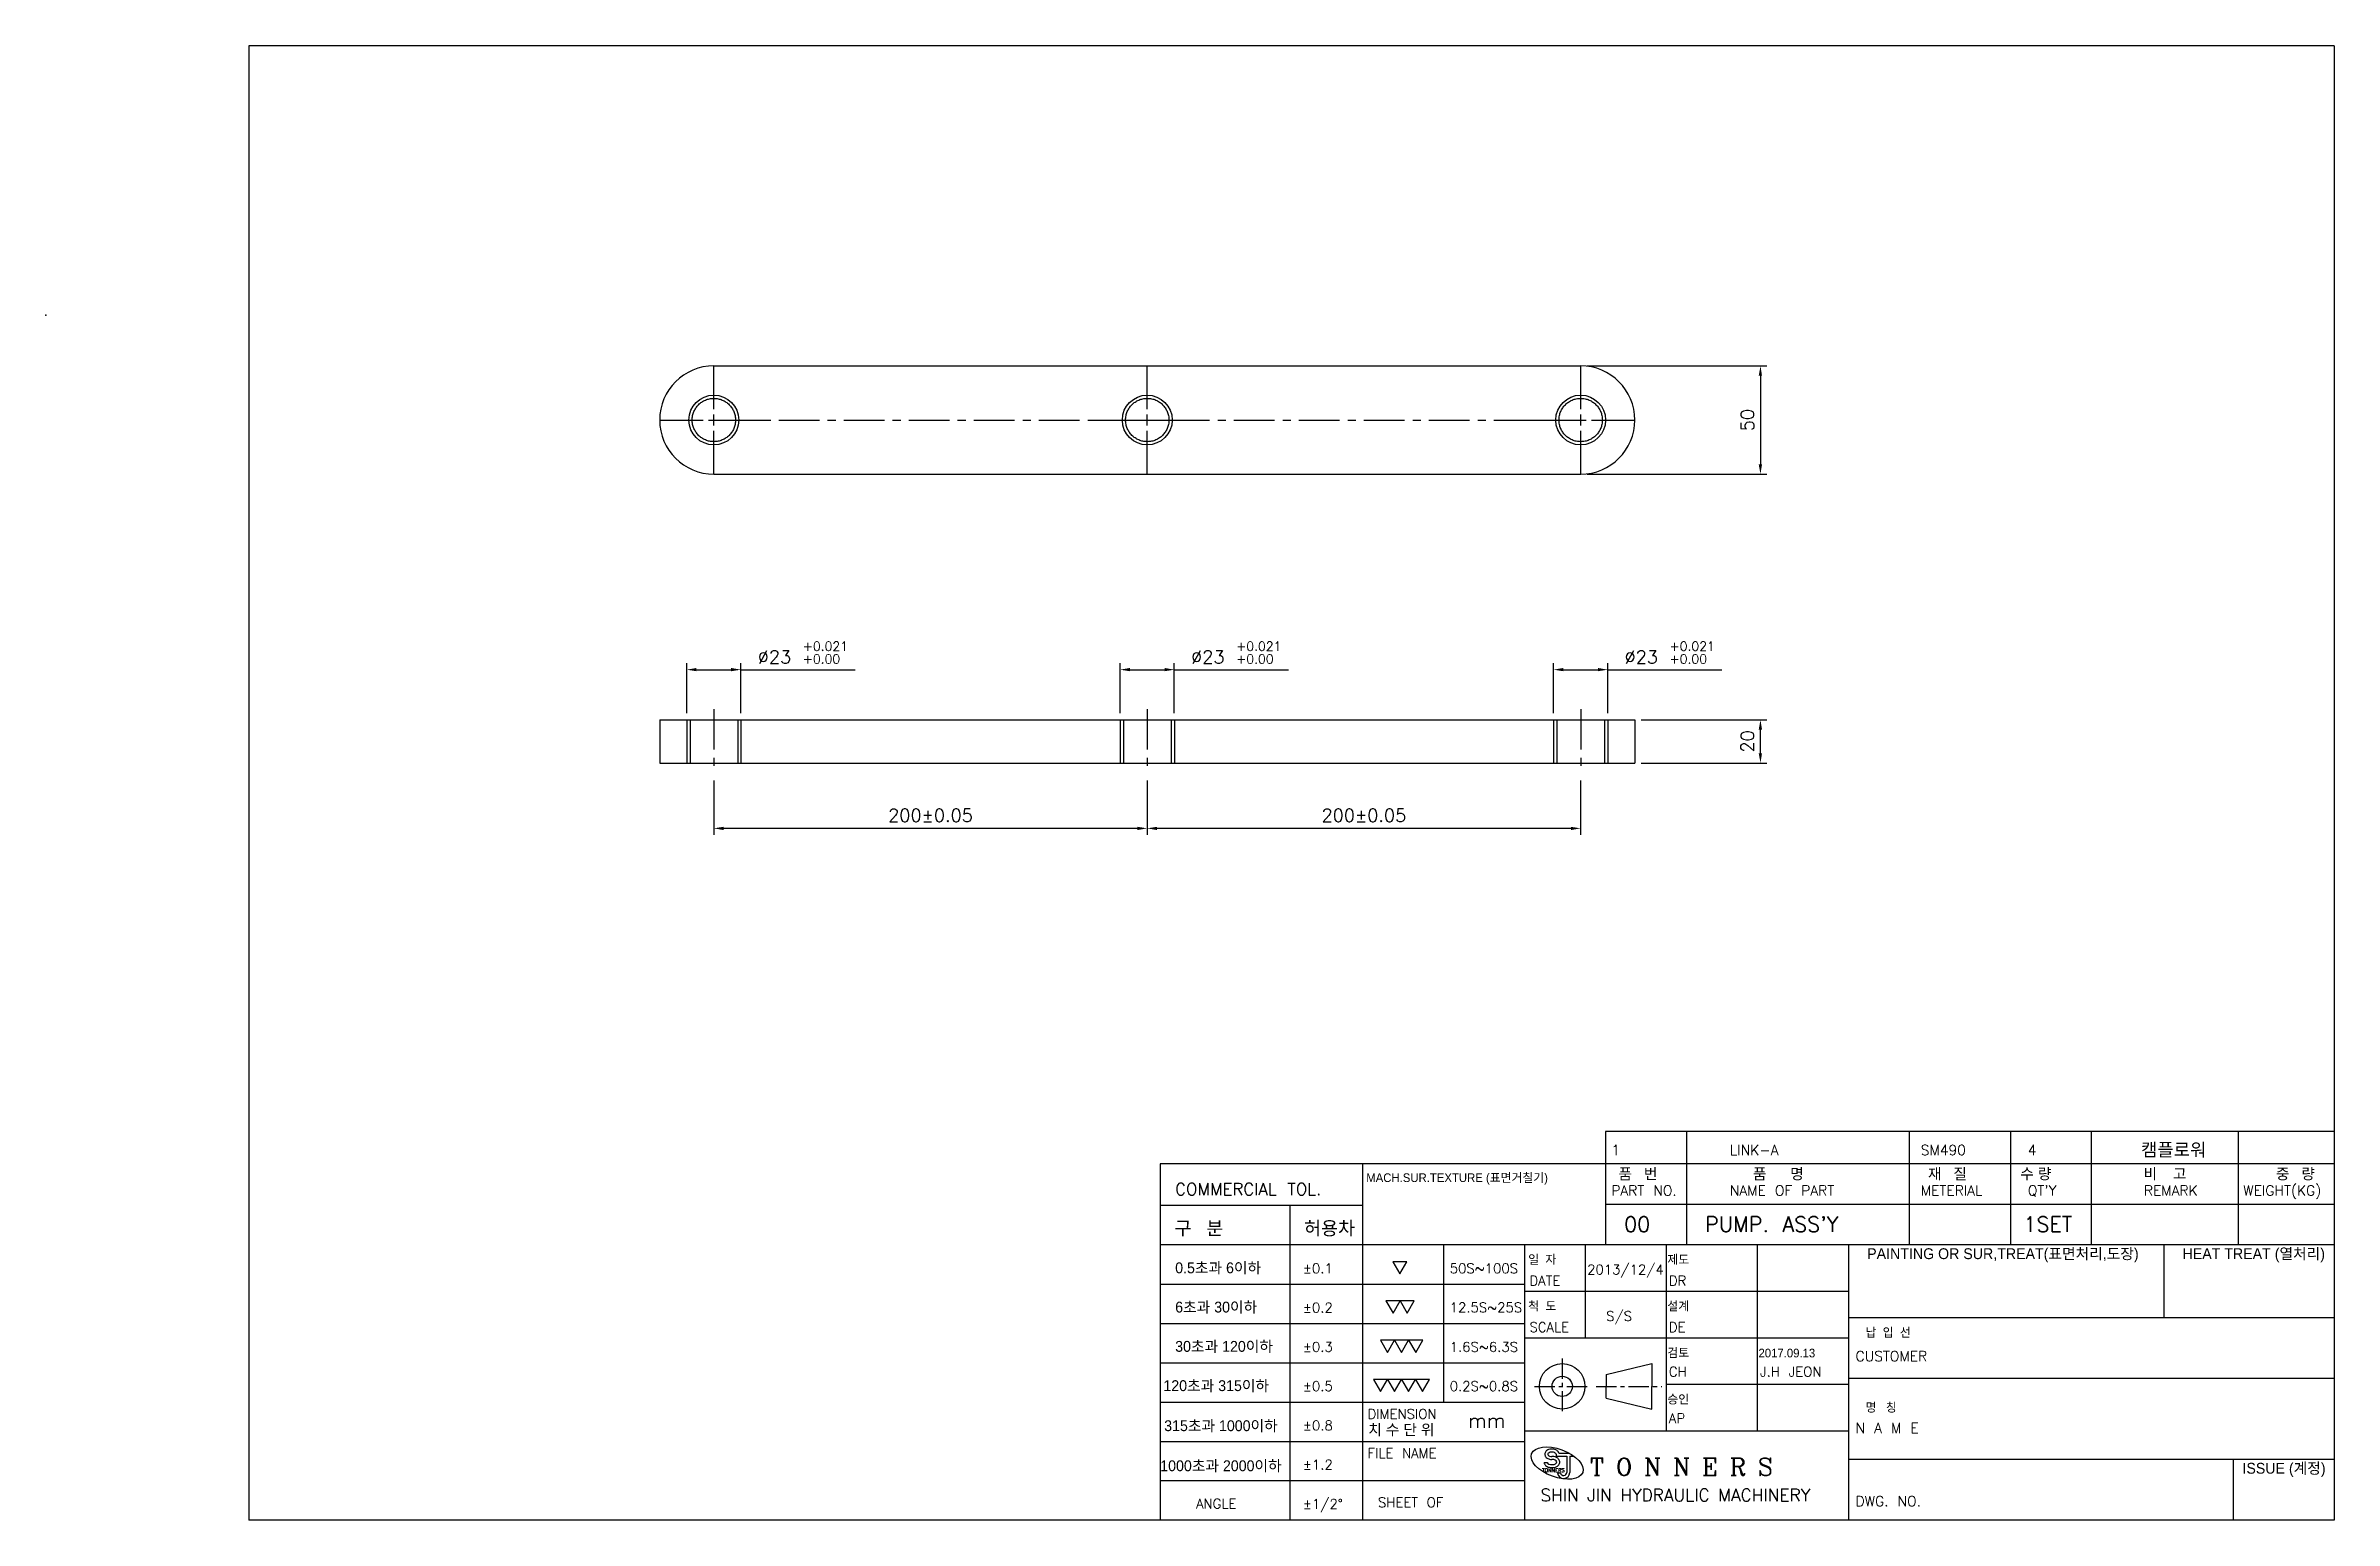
# Model space of a CAD drawing. Extents: x 2001 to 8872, y 8514 to 11880.
# Drawn here: x 3099 to 4155, y 8528 to 9208 of the extents above; entities that cross this region are included whole.
import ezdxf

# ---------------------------------------------------------------- set-up
doc = ezdxf.new("R2010")
doc.units = 0
doc.header["$LTSCALE"] = 15
doc.header["$MEASUREMENT"] = 0
for name, pattern in [('CENTER', [2, 1.25, -0.25, 0.25, -0.25]), ('CENTER2', [28.575, 19.05, -3.175, 3.175, -3.175]), ('PHANTOM2', [31.75, 15.875, -3.175, 3.175, -3.175, 3.175, -3.175])]:
    doc.linetypes.add(name, pattern=pattern)
for name, color, linetype in [('1', 1, 'CENTER'), ('3', 3, 'Continuous'), ('4', 4, 'Continuous'), ('DG', 4, 'Continuous')]:
    doc.layers.add(name, color=color, linetype=linetype)
doc.styles.add('HSG', font='romans.shx', dxfattribs={"bigfont": 'whgtxt.shx'})
doc.styles.add('ROMANC', font='romanc', dxfattribs={"height": 2})
doc.styles.add('ROMANS', font='txt.shx', dxfattribs={"bigfont": 'whgtxt.shx'})
doc.styles.get("Standard").update_dxf_attribs({"font": 'txt.shx'})
doc.dimstyles.new('ISO-25', dxfattribs={"dimtxt": 2.5, "dimasz": 2.5, "dimexe": 1.25, "dimexo": 0.625, "dimtad": 1, "dimtoh": 1, "dimdsep": 46, "dimtxsty": 'Standard', "dimcen": 2.5, "dimclrt": 6, "dimadec": 0, "dimazin": 0, "dimtfac": 1, "dimtmove": 0, "dimatfit": 3, "dimfxl": 1, "dimarcsym": 0})

msp = doc.modelspace()

# ---------------------------------------------------------------- texts
for s, height, p in [('1', 4.6708, (3821.05988, 8696.50232)), ('LINK-A', 4.670801, (3875.77012, 8696.50232)), ('SM490', 4.670801, (3963.88089, 8696.50232)), ('4', 4.6708, (4013.28589, 8696.50232)), ('COMMERCIAL TOL.', 5.6049611, (3619.77438, 8678.02521)), ('PART NO.', 4.670801, (3821.05988, 8677.81912)), ('NAME OF PART', 4.6708009, (3875.77012, 8677.81912)), ('METERIAL', 4.670801, (3963.88089, 8677.81912)), ("QT'Y", 4.670801, (4013.28589, 8677.81912)), ('REMARK', 4.670801, (4066.84028, 8677.81912)), ('WEIGHT(KG)', 4.670801, (4112.67076, 8677.81912)), ('00', 7.006201, (3827.01927, 8661.11204)), ("PUMP. ASS'Y", 7.0062013, (3864.38568, 8661.11204)), ('1SET', 7.006201, (4011.27203, 8661.11204)), ('%%P0.1', 4.483969, (3678.7041, 8642.00501)), ('50S~100S', 4.483969, (3746.50105, 8642.00501)), ('DATE', 4.483969, (3783.29638, 8636.34271)), ('2013/12/4', 4.483969, (3809.9211, 8641.46568)), ('DR', 4.483969, (3847.62151, 8636.34271)), ('%%P0.2', 4.483969, (3678.7041, 8623.8823)), ('12.5S~25S', 4.483969, (3746.50105, 8623.97572)), ('SCALE', 4.483969, (3783.29638, 8614.85703)), ('S/S', 4.483969, (3818.72181, 8619.98)), ('DE', 4.483969, (3847.62151, 8614.85703)), ('%%P0.3', 4.483969, (3678.7041, 8605.75959)), ('1.6S~6.3S', 4.483969, (3746.50105, 8605.75959)), ('CH', 4.483969, (3847.62151, 8594.3055)), ('J.H JEON', 4.483969, (3889.65871, 8594.3055)), ('CUSTOMER', 4.670801, (3933.77353, 8601.41665)), ('%%P0.5', 4.483969, (3678.7041, 8587.63689)), ('0.2S~0.8S', 4.483969, (3746.50105, 8587.63689)), ('DIMENSION', 4.483969, (3708.56356, 8574.84166)), ('mm', 6.725953, (3754.93691, 8570.70448)), ('AP', 4.483969, (3847.62151, 8572.81982)), ('%%P0.8', 4.483969, (3678.7041, 8569.51418)), ('N A M E', 4.670801, (3933.77353, 8568.26623)), ('%%P1.2', 4.483969, (3678.7041, 8551.39147)), ('FILE NAME', 4.483969, (3708.56356, 8556.71895)), ('ANGLE', 4.483969, (3629.397, 8533.45005)), ('%%P1/2%%D', 4.483969, (3678.7041, 8533.26877)), ('SHEET OF', 4.483969, (3713.37455, 8534.01661)), ('DWG. NO.', 4.670801, (3933.77353, 8534.5019))]:
    msp.add_text(s, height=height).set_placement(p)
at = {"linetype": 'Continuous', "style": 'ROMANC'}
msp.add_text('T O N N E R S', height=8.0039234, dxfattribs=at).set_placement((3811.18016, 8548.65829))
at = {"layer": '3'}
for s, height, style, p in [('TONNERS', 1.702158, 'ROMANS', (3789.13076, 8550.25601)), ('SHIN JIN HYDRAULIC MACHINERY', 5.7311719, 'HSG', (3788.35412, 8536.77131))]:
    msp.add_text(s, height=height, dxfattribs=dict(at, style=style)).set_placement(p)
at = {"layer": '3', "color": 7, "attachment_point": 4}
for s, insert, char_height in [('\\f굴림|b0|i0|c129|p2;MACH.SUR.TEXTURE (표면거칠기)', (3707.97225, 8685.4761), 4.0014), ('\\f굴림|b0|i0|c129|p2;품   번', (3824.34117, 8687.63076), 5.00175), ('\\f굴림|b0|i0|c129|p2;품      명', (3886.41081, 8687.63076), 5.00175), ('\\f굴림|b0|i0|c129|p2;재   질', (3967.17613, 8687.63076), 5.00175), ('\\f굴림|b0|i0|c129|p2;수 량', (4009.80591, 8687.63076), 5.00175), ('\\f굴림|b0|i0|c129|p2;비    고', (4066.64563, 8687.63076), 5.00175), ('\\f굴림|b0|i0|c129|p2;중   량', (4127.74831, 8687.63076), 5.00175), ('\\f굴림|b0|i0|c129|p2;구   분', (3619.48757, 8662.42452), 6.2521875), ('\\f굴림|b0|i0|c129|p2;허용차', (3679.27382, 8662.42452), 6.2521875), ('\\f굴림|b0|i0|c129|p2;일  자', (3782.70506, 8648.1097), 4.0014), ('\\f굴림|b0|i0|c129|p2;제도', (3846.93714, 8648.1097), 4.0014), ('\\f굴림|b0|i0|c129|p2;PAINTING OR SUR,TREAT(표면처리,도장)', (3939.15132, 8650.26435), 5.00175), ('\\f굴림|b0|i0|c129|p2;HEAT TREAT (열처리)', (4084.6799, 8650.26435), 5.00175), ('\\f굴림|b0|i0|c129|p2;0.5초과 6이하', (3619.81102, 8644.21512), 5.00175), ('\\f굴림|b0|i0|c129|p2;6초과 30이하', (3619.81102, 8626.09241), 5.00175), ('\\f굴림|b0|i0|c129|p2;척  도', (3782.70506, 8626.62401), 4.0014), ('\\f굴림|b0|i0|c129|p2;설계', (3846.93714, 8626.62401), 4.0014), ('\\f굴림|b0|i0|c129|p2;30초과 120이하', (3619.81102, 8607.9697), 5.00175), ('\\f굴림|b0|i0|c129|p2;검토', (3846.93714, 8605.13833), 4.0014), ('{\\fGulim|b0|i0|c129|p2;2017.09.13}', (3888.97435, 8605.13833), 4.0014), ('\\f굴림|b0|i0|c129|p2;납  입  선', (3938.35273, 8614.47993), 4.0014), ('\\f굴림|b0|i0|c129|p2;120초과 315이하', (3614.37314, 8589.84699), 5.00175), ('\\f굴림|b0|i0|c129|p2;승인', (3846.93714, 8583.65264), 4.0014), ('\\f굴림|b0|i0|c129|p2;명   칭', (3938.35273, 8579.89234), 4.0014), ('\\f굴림|b0|i0|c129|p2;315초과 1000이하', (3614.73566, 8571.36207), 5.00175), ('\\f굴림|b0|i0|c129|p2;치 수 단 위', (3708.87673, 8569.551), 5.00175), ('\\f굴림|b0|i0|c129|p2;1000초과 2000이하', (3612.91773, 8552.87715), 5.00175), ('\\f굴림|b0|i0|c129|p2;ISSUE (계정)', (4112.31223, 8551.24337), 5.00175)]:
    msp.add_mtext(s, dxfattribs=dict(at, insert=insert, char_height=char_height))
at = {"layer": '4', "color": 6, "linetype": 'PHANTOM2', "insert": (4065.51871, 8702.00847), "char_height": 6, "width": 31.9110519, "attachment_point": 1}
msp.add_mtext('캠플로워', dxfattribs=at)

# ---------------------------------------------------------------- blocks, each defined once
blk = doc.blocks.new('*U322')
at = {"layer": '4', "color": 0, "linetype": 'CENTER2', "transparency": 16777216}
for p, q in [((0, 5), (0, 25.12)), ((-25.12, 0), (-5, 0)), ((5, 0), (25.12, 0)), ((0, -25.12), (0, -5))]:
    blk.add_line(p, q, dxfattribs=at)
at = {"layer": '4', "color": 0, "linetype": 'Continuous', "transparency": 16777216}
for p, q in [((-2.5, 0), (2.5, 0)), ((0, -2.5), (0, 2.5))]:
    blk.add_line(p, q, dxfattribs=at)
blk = doc.blocks.new('*U323')
at = {"layer": '4', "color": 0, "linetype": 'CENTER2', "transparency": 16777216}
for p, q in [((0, 5), (0, 25.12)), ((-25.12, 0), (-5, 0)), ((5, 0), (25.12, 0)), ((0, -25.12), (0, -5))]:
    blk.add_line(p, q, dxfattribs=at)
at = {"layer": '4', "color": 0, "linetype": 'Continuous', "transparency": 16777216}
for p, q in [((-2.5, 0), (2.5, 0)), ((0, -2.5), (0, 2.5))]:
    blk.add_line(p, q, dxfattribs=at)
blk = doc.blocks.new('*U324')
at = {"layer": '4', "color": 0, "linetype": 'CENTER2', "transparency": 16777216}
for p, q in [((0, 5), (0, 25.12)), ((-25.12, 0), (-5, 0)), ((5, 0), (25.12, 0)), ((0, -25.12), (0, -5))]:
    blk.add_line(p, q, dxfattribs=at)
at = {"layer": '4', "color": 0, "linetype": 'Continuous', "transparency": 16777216}
for p, q in [((-2.5, 0), (2.5, 0)), ((0, -2.5), (0, 2.5))]:
    blk.add_line(p, q, dxfattribs=at)
blk = doc.blocks.new('*U325')
at = {"layer": '1', "color": 0, "transparency": 16777216}
blk.add_line((0, 15), (0, -15), dxfattribs=at)
blk = doc.blocks.new('*U326')
at = {"layer": '1', "color": 0, "transparency": 16777216}
blk.add_line((0, 15), (0, -15), dxfattribs=at)
blk = doc.blocks.new('*U327')
at = {"layer": '1', "color": 0, "transparency": 16777216}
blk.add_line((0, 15), (0, -15), dxfattribs=at)
blk = doc.blocks.new('*D328')
at = {"layer": '4', "color": 4, "lineweight": -2, "transparency": 16777216}
for p, q in [((3809.9, 9060.7), (3892.9, 9060.7)), ((3889.9, 9056.2), (3889.9, 9015.2)), ((3809.9, 9010.7), (3892.9, 9010.7))]:
    blk.add_line(p, q, dxfattribs=at)
at = {"layer": '4', "color": 4, "transparency": 16777216}
for points in [[(3889.1, 9056.2), (3890.6, 9056.2), (3889.9, 9060.7)], [(3889.1, 9015.2), (3890.6, 9015.2), (3889.9, 9010.7)]]:
    blk.add_solid(points, dxfattribs=at)
at = {"layer": 'Defpoints', "color": 0, "transparency": 16777216}
for p in [(3806.9, 9060.7), (3806.9, 9010.7), (3889.9, 9010.7)]:
    blk.add_point(p, dxfattribs=at)
at = {"layer": '4', "color": 7, "transparency": 16777216, "insert": (3883.9, 9035.7), "char_height": 6, "attachment_point": 5, "rotation": 90}
blk.add_mtext('50', dxfattribs=at)
blk = doc.blocks.new('*D329')
at = {"layer": '4', "color": 4, "lineweight": -2, "transparency": 16777216}
for p, q in [((3834.9, 8897.4), (3892.9, 8897.4)), ((3889.9, 8881.9), (3889.9, 8892.9)), ((3834.9, 8877.4), (3892.9, 8877.4))]:
    blk.add_line(p, q, dxfattribs=at)
at = {"layer": '4', "color": 4, "transparency": 16777216}
for points in [[(3889.1, 8892.9), (3890.6, 8892.9), (3889.9, 8897.4)], [(3889.1, 8881.9), (3890.6, 8881.9), (3889.9, 8877.4)]]:
    blk.add_solid(points, dxfattribs=at)
at = {"layer": 'Defpoints', "color": 0, "transparency": 16777216}
for p in [(3831.9, 8897.4), (3889.9, 8897.4), (3831.9, 8877.4)]:
    blk.add_point(p, dxfattribs=at)
at = {"layer": '4', "color": 7, "transparency": 16777216, "insert": (3883.9, 8887.4), "char_height": 6, "attachment_point": 5, "rotation": 90}
blk.add_mtext('20', dxfattribs=at)
blk = doc.blocks.new('*D330')
at = {"layer": '4', "color": 4, "lineweight": -2, "transparency": 16777216}
for p, q in [((3406.9, 8869.4), (3406.9, 8844.3)), ((3606.9, 8869.4), (3606.9, 8844.3)), ((3411.4, 8847.3), (3602.4, 8847.3))]:
    blk.add_line(p, q, dxfattribs=at)
at = {"layer": '4', "color": 4, "transparency": 16777216}
for points in [[(3411.4, 8848), (3411.4, 8846.5), (3406.9, 8847.3)], [(3602.4, 8848), (3602.4, 8846.5), (3606.9, 8847.3)]]:
    blk.add_solid(points, dxfattribs=at)
at = {"layer": 'Defpoints', "color": 0, "transparency": 16777216}
for p in [(3406.9, 8872.4), (3606.9, 8872.4), (3606.9, 8847.3)]:
    blk.add_point(p, dxfattribs=at)
at = {"layer": '4', "color": 7, "transparency": 16777216, "insert": (3506.9, 8853.3), "char_height": 6, "attachment_point": 5}
blk.add_mtext('200%%P0.05', dxfattribs=at)
blk = doc.blocks.new('*D331')
at = {"layer": '4', "color": 4, "lineweight": -2, "transparency": 16777216}
for p, q in [((3606.9, 8869.4), (3606.9, 8844.3)), ((3806.9, 8869.4), (3806.9, 8844.3)), ((3611.4, 8847.3), (3802.4, 8847.3))]:
    blk.add_line(p, q, dxfattribs=at)
at = {"layer": '4', "color": 4, "transparency": 16777216}
for points in [[(3611.4, 8848), (3611.4, 8846.5), (3606.9, 8847.3)], [(3802.4, 8848), (3802.4, 8846.5), (3806.9, 8847.3)]]:
    blk.add_solid(points, dxfattribs=at)
at = {"layer": 'Defpoints', "color": 0, "transparency": 16777216}
for p in [(3606.9, 8872.4), (3806.9, 8872.4), (3806.9, 8847.3)]:
    blk.add_point(p, dxfattribs=at)
at = {"layer": '4', "color": 7, "transparency": 16777216, "insert": (3706.9, 8853.3), "char_height": 6, "attachment_point": 5}
blk.add_mtext('200%%P0.05', dxfattribs=at)
blk = doc.blocks.new('*D332')
at = {"layer": '4', "color": 4, "lineweight": -2, "transparency": 16777216}
for p, q in [((3394.4, 8900.4), (3394.4, 8923.5)), ((3398.9, 8920.5), (3414.9, 8920.5)), ((3419.4, 8900.4), (3419.4, 8923.5)), ((3419.4, 8920.5), (3472.1, 8920.5))]:
    blk.add_line(p, q, dxfattribs=at)
at = {"layer": '4', "color": 4, "transparency": 16777216}
for points in [[(3398.9, 8921.3), (3398.9, 8919.8), (3394.4, 8920.5)], [(3414.9, 8921.3), (3414.9, 8919.8), (3419.4, 8920.5)]]:
    blk.add_solid(points, dxfattribs=at)
at = {"layer": 'Defpoints', "color": 0, "transparency": 16777216}
for p in [(3419.4, 8920.5), (3394.4, 8897.4), (3419.4, 8897.4)]:
    blk.add_point(p, dxfattribs=at)
at = {"layer": '4', "color": 7, "transparency": 16777216, "insert": (3448, 8928.4), "char_height": 6, "attachment_point": 5}
blk.add_mtext('∅23 {\\H0.7x;\\S+0.021^ +0.00;}', dxfattribs=at)
blk = doc.blocks.new('*D348')
at = {"layer": '4', "color": 4, "lineweight": -2, "transparency": 16777216}
for p, q in [((3594.4, 8900.4), (3594.4, 8923.5)), ((3598.9, 8920.5), (3614.9, 8920.5)), ((3619.4, 8900.4), (3619.4, 8923.5)), ((3619.4, 8920.5), (3672.1, 8920.5))]:
    blk.add_line(p, q, dxfattribs=at)
at = {"layer": '4', "color": 4, "transparency": 16777216}
for points in [[(3598.9, 8921.3), (3598.9, 8919.8), (3594.4, 8920.5)], [(3614.9, 8921.3), (3614.9, 8919.8), (3619.4, 8920.5)]]:
    blk.add_solid(points, dxfattribs=at)
at = {"layer": 'Defpoints', "color": 0, "transparency": 16777216}
for p in [(3619.4, 8920.5), (3594.4, 8897.4), (3619.4, 8897.4)]:
    blk.add_point(p, dxfattribs=at)
at = {"layer": '4', "color": 7, "transparency": 16777216, "insert": (3648, 8928.4), "char_height": 6, "attachment_point": 5}
blk.add_mtext('∅23 {\\H0.7x;\\S+0.021^ +0.00;}', dxfattribs=at)
blk = doc.blocks.new('*D349')
at = {"layer": '4', "color": 4, "lineweight": -2, "transparency": 16777216}
for p, q in [((3794.4, 8900.4), (3794.4, 8923.5)), ((3798.9, 8920.5), (3814.9, 8920.5)), ((3819.4, 8900.4), (3819.4, 8923.5)), ((3819.4, 8920.5), (3872.1, 8920.5))]:
    blk.add_line(p, q, dxfattribs=at)
at = {"layer": '4', "color": 4, "transparency": 16777216}
for points in [[(3798.9, 8921.3), (3798.9, 8919.8), (3794.4, 8920.5)], [(3814.9, 8921.3), (3814.9, 8919.8), (3819.4, 8920.5)]]:
    blk.add_solid(points, dxfattribs=at)
at = {"layer": 'Defpoints', "color": 0, "transparency": 16777216}
for p in [(3819.4, 8920.5), (3794.4, 8897.4), (3819.4, 8897.4)]:
    blk.add_point(p, dxfattribs=at)
at = {"layer": '4', "color": 7, "transparency": 16777216, "insert": (3848, 8928.4), "char_height": 6, "attachment_point": 5}
blk.add_mtext('∅23 {\\H0.7x;\\S+0.021^ +0.00;}', dxfattribs=at)

# ---------------------------------------------------------------- dimensions: what is measured, and where the dimension line sits
at = {"layer": '4'}
for base, p1, p2, picture, middle in [((3889.86611, 9010.72167), (3806.92691, 9060.72167), (3806.92691, 9010.72167), '*D328', (3883.86611, 9035.72167)), ((3889.86611, 8897.36535), (3831.92691, 8877.36535), (3831.92691, 8897.36535), '*D329', (3883.86611, 8887.36535))]:
    dim = msp.add_linear_dim(base=base, p1=p1, p2=p2, angle=90, dimstyle='ISO-25', override={"dimscale": 1.5, "dimtxt": 4, "dimasz": 3, "dimexe": 2, "dimexo": 2, "dimgap": 2, "dimtoh": 0, "dimcen": 0, "dimclrd": 4, "dimclre": 4, "dimclrt": 7, "dimfxl": 0.5}, dxfattribs=at)
    dim.commit()
    dim.dimension.update_dxf_attribs({"geometry": picture, "text_midpoint": middle})
for base, p1, p2, text, picture, middle in [((3419.42691, 8920.51984), (3394.42691, 8897.36535), (3419.42691, 8897.36535), '%%C23 {\\H0.7x;\\S+0.021~++0.00;}', '*D332', (3448.02691, 8928.41984)), ((3619.42691, 8920.51984), (3594.42691, 8897.36535), (3619.42691, 8897.36535), '%%C23 {\\H0.7x;\\S+0.021~++0.00;}', '*D348', (3648.02691, 8928.41984)), ((3819.42691, 8920.51984), (3794.42691, 8897.36535), (3819.42691, 8897.36535), '%%C23 {\\H0.7x;\\S+0.021~++0.00;}', '*D349', (3848.02691, 8928.41984)), ((3606.92691, 8847.29763), (3406.92691, 8872.36535), (3606.92691, 8872.36535), '<>%%P0.05', '*D330', (3506.92691, 8853.29763)), ((3806.92691, 8847.29763), (3606.92691, 8872.36535), (3806.92691, 8872.36535), '<>%%P0.05', '*D331', (3706.92691, 8853.29763))]:
    dim = msp.add_linear_dim(base=base, p1=p1, p2=p2, text=text, dimstyle='ISO-25', override={"dimscale": 1.5, "dimtxt": 4, "dimasz": 3, "dimexe": 2, "dimexo": 2, "dimgap": 2, "dimtoh": 0, "dimcen": 0, "dimclrd": 4, "dimclre": 4, "dimclrt": 7, "dimfxl": 0.5}, dxfattribs=at)
    dim.commit()
    dim.dimension.update_dxf_attribs({"geometry": picture, "text_midpoint": middle})

# ---------------------------------------------------------------- linework, layer by layer
at = {"color": 6}
for p, q in [((3192.38868, 9208.41861), (3192.38868, 8528.01861)), ((4154.66868, 9208.41861), (3192.38868, 9208.41861)), ((4154.66868, 9208.41861), (4154.66868, 8528.01861)), ((3818.37102, 8707.4308), (3818.37102, 8655.06439)), ((4154.66868, 8707.4308), (3818.37102, 8707.4308)), ((3855.73743, 8707.4308), (3855.73743, 8655.06439)), ((3958.49505, 8707.4308), (3958.49505, 8655.06439)), ((4005.20306, 8707.4308), (4005.20306, 8655.06439)), ((4042.56946, 8707.4308), (4042.56946, 8655.06439)), ((4110.29608, 8707.4308), (4110.29608, 8655.06439)), ((4154.66868, 8692.4308), (3818.37102, 8692.4308)), ((4154.66868, 8673.7476), (3818.37102, 8673.7476)), ((4154.66868, 8655.06439), (3706.2718, 8655.06439)), ((3743.63821, 8655.06439), (3743.63821, 8582.38673)), ((3846.39583, 8655.06439), (3846.39583, 8569.12166)), ((3781.00461, 8636.75485), (3706.2718, 8636.75485)), ((3930.47024, 8633.57871), (3781.00461, 8633.57871)), ((3781.00461, 8618.63215), (3706.2718, 8618.63215)), ((4154.66868, 8621.43463), (3930.47024, 8621.43463)), ((3930.47024, 8612.09303), (3781.00461, 8612.09303)), ((3781.00461, 8600.50944), (3706.2718, 8600.50944)), ((3930.47024, 8590.60734), (3846.39583, 8590.60734)), ((4154.66868, 8593.40982), (3930.47024, 8593.40982)), ((3781.00461, 8582.38673), (3706.2718, 8582.38673)), ((3930.47024, 8569.12166), (3781.00461, 8569.12166)), ((3781.00461, 8564.26402), (3706.2718, 8564.26402)), ((4154.66868, 8556.04341), (3930.47024, 8556.04341)), ((3781.00461, 8546.14132), (3706.2718, 8546.14132)), ((4154.66868, 8528.01861), (3192.38868, 8528.01861))]:
    msp.add_line(p, q, dxfattribs=at)
at = {"color": 5}
for p, q in [((4154.66868, 8692.4308), (3612.85578, 8692.4308)), ((3612.85578, 8692.4308), (3612.85578, 8528.01861)), ((3706.2718, 8692.4308), (3706.2718, 8528.01861)), ((3672.64203, 8673.1871), (3672.64203, 8528.01861)), ((3781.00461, 8655.06439), (3781.00461, 8528.01861)), ((3809.02942, 8655.06439), (3809.02942, 8612.09303)), ((3888.43303, 8655.06439), (3888.43303, 8569.12166)), ((3930.47024, 8655.06439), (3930.47024, 8528.01861)), ((4075.99882, 8655.06439), (4075.99882, 8621.43463)), ((4107.96068, 8556.04341), (4107.96068, 8528.01861))]:
    msp.add_line(p, q, dxfattribs=at)
for p, q in [((3818.70026, 8595.25199), (3839.71886, 8600.31082)), ((3839.71886, 8600.31082), (3839.71886, 8589.80152)), ((3818.70026, 8595.25199), (3818.70026, 8589.80152)), ((3818.70026, 8584.35106), (3818.70026, 8589.80152)), ((3839.71886, 8579.29222), (3839.71886, 8589.80152)), ((3818.70026, 8584.35106), (3839.71886, 8579.29222))]:
    msp.add_line(p, q)
for radius in [10.5093, 4.6708]:
    msp.add_circle((3798.40714, 8589.80152), radius)
at = {"layer": '1'}
msp.add_line((3406.92691, 9035.72167), (3806.92691, 9035.72167), dxfattribs=at)
at = {"layer": '1', "ltscale": 0.5}
for p, q in [((3798.40714, 8602.64622), (3798.40714, 8576.95682)), ((3785.56244, 8589.80152), (3811.25185, 8589.80152)), ((3814.02945, 8589.80152), (3844.38966, 8589.80152))]:
    msp.add_line(p, q, dxfattribs=at)
at = {"layer": '3'}
for p, q in [((3406.92691, 9060.72167), (3806.92691, 9060.72167)), ((3406.92691, 9010.72167), (3806.92691, 9010.72167)), ((3381.92691, 8897.36535), (3381.92691, 8877.36535)), ((3381.92691, 8897.36535), (3831.92691, 8897.36535)), ((3394.42691, 8897.36535), (3394.42691, 8877.36535)), ((3419.42691, 8897.36535), (3419.42691, 8877.36535)), ((3594.42691, 8897.36535), (3594.42691, 8877.36535)), ((3619.42691, 8897.36535), (3619.42691, 8877.36535)), ((3794.42691, 8897.36535), (3794.42691, 8877.36535)), ((3819.42691, 8897.36535), (3819.42691, 8877.36535)), ((3831.92691, 8897.36535), (3831.92691, 8877.36535)), ((3381.92691, 8877.36535), (3831.92691, 8877.36535)), ((3790.05015, 8554.69152), (3791.43829, 8554.69152)), ((3795.53979, 8558.4663), (3795.53979, 8557.57402)), ((3795.53979, 8557.57402), (3800.56517, 8557.57402)), ((3796.85192, 8558.94665), (3801.64354, 8558.94665)), ((3800.56517, 8557.57402), (3800.56517, 8550.02858)), ((3801.93779, 8557.57402), (3801.93779, 8550.02858)), ((3801.93779, 8557.57402), (3803.80611, 8557.57402)), ((3796.2381, 8549.84202), (3797.62328, 8549.84202))]:
    msp.add_line(p, q, dxfattribs=at)
for centre, radius, start, end in [((3406.92691, 9035.72167), 25, 90, 270), ((3806.92691, 9035.72167), 25, 270, 90), ((3799.08125, 8550.13988), 2.85871, 185.98083333, 357.76871711), ((3799.08125, 8550.13988), 1.48809, 191.54669265, 355.71064686)]:
    msp.add_arc(centre, radius, start, end, dxfattribs=at)
msp.add_ellipse((3796.0826, 8554.37124), major_axis=(-11.82354, 4.30342), ratio=0.5151515152, dxfattribs=at)
for centre, major_axis, ratio, start_param, end_param in [((3793.65244, 8554.8631), (2.2371, 0), 0.5368754922, 3.2849402225, 7.853981634), ((3793.65244, 8558.4663), (-1.88735, 0), 0.5454545455, 3.1415926536, 7.8544860671)]:
    msp.add_ellipse(centre, major_axis=major_axis, ratio=ratio, start_param=start_param, end_param=end_param, dxfattribs=at)
for points, knots in [([(3790.05015, 8554.69152), (3790.06301, 8554.54219), (3790.0923, 8554.39527), (3790.19541, 8554.06448), (3790.28114, 8553.88801), (3790.48259, 8553.57393), (3790.5981, 8553.43581), (3790.96457, 8553.07348), (3791.23691, 8552.89403), (3791.80895, 8552.60997), (3792.11042, 8552.50582), (3792.73281, 8552.3568), (3793.05381, 8552.31241), (3793.86812, 8552.27181), (3794.36397, 8552.31203), (3795.19145, 8552.50174), (3795.53313, 8552.62036), (3796.10076, 8552.91831), (3796.33617, 8553.07725), (3796.71698, 8553.44079), (3796.8711, 8553.62878), (3797.11875, 8554.07343), (3797.21052, 8554.33187), (3797.28084, 8554.87953), (3797.25727, 8555.16525), (3797.10826, 8555.68431), (3796.98614, 8555.91652), (3796.69729, 8556.31088), (3796.53097, 8556.47497), (3796.17859, 8556.75365), (3795.9919, 8556.86868), (3795.41386, 8557.15934), (3795.00103, 8557.28451), (3794.27164, 8557.41095), (3793.96204, 8557.4369), (3793.65244, 8557.43683)], [6.3289611732, 6.3289611732, 6.3289611732, 6.3289611732, 6.4490060843, 6.4490060843, 6.6148268615, 6.6148268615, 6.7806476387, 6.7806476387, 7.1075597148, 7.1075597148, 7.4344717909, 7.4344717909, 7.761383867, 7.761383867, 8.2575558055, 8.2575558055, 8.6280926345, 8.6280926345, 8.9124739298, 8.9124739298, 9.1342140322, 9.1342140322, 9.3559541347, 9.3559541347, 9.5776942371, 9.5776942371, 9.7994343396, 9.7994343396, 10.0211744421, 10.0211744421, 10.2429145445, 10.2429145445, 10.6832390877, 10.6832390877, 10.995567858, 10.995567858, 10.995567858, 10.995567858]), ([(3796.85192, 8558.94665), (3796.84476, 8558.97499), (3796.83698, 8559.00304), (3796.75491, 8559.27464), (3796.63775, 8559.49136), (3796.36475, 8559.85757), (3796.20924, 8560.00884), (3795.88269, 8560.2642), (3795.71108, 8560.36869), (3795.18008, 8560.63256), (3794.80423, 8560.74333), (3794.03234, 8560.86997), (3793.63636, 8560.88438), (3792.85506, 8560.81799), (3792.47023, 8560.73791), (3791.83914, 8560.50178), (3791.5833, 8560.37323), (3791.15536, 8560.06421), (3790.9764, 8559.9006), (3790.69265, 8559.52969), (3790.58076, 8559.3344), (3790.43268, 8558.91236), (3790.39246, 8558.6898), (3790.39246, 8558.4663), (3790.39246, 8558.2674), (3790.42412, 8558.06905), (3790.53831, 8557.7024), (3790.62002, 8557.53427), (3790.81114, 8557.23629), (3790.92032, 8557.10596), (3791.26496, 8556.76576), (3791.51864, 8556.59999), (3792.04602, 8556.34052), (3792.32151, 8556.24723), (3792.88691, 8556.11616), (3793.17693, 8556.07884), (3793.52972, 8556.06538), (3793.59108, 8556.06419), (3793.65244, 8556.06416)], [3.2796202108, 3.2796202108, 3.2796202108, 3.2796202108, 3.3049468591, 3.3049468591, 3.5277990788, 3.5277990788, 3.7506512986, 3.7506512986, 3.9735035183, 3.9735035183, 4.420215614, 4.420215614, 4.8669277096, 4.8669277096, 5.3136398053, 5.3136398053, 5.6362606017, 5.6362606017, 5.887868575, 5.887868575, 6.0940976344, 6.0940976344, 6.2831853072, 6.2831853072, 6.2831853072, 6.4514579663, 6.4514579663, 6.6197306254, 6.6197306254, 6.7880032846, 6.7880032846, 7.1200511151, 7.1200511151, 7.4520989457, 7.4520989457, 7.7841467762, 7.7841467762, 7.8539873525, 7.8539873525, 7.8539873525, 7.8539873525])]:
    msp.add_open_spline(points, degree=3, knots=knots, dxfattribs=at)
at = {"layer": '4', "color": 6, "linetype": 'PHANTOM2'}
for p, q in [((3395.92691, 8897.36535), (3395.92691, 8877.36535)), ((3417.92691, 8897.36535), (3417.92691, 8877.36535)), ((3595.92691, 8897.36535), (3595.92691, 8877.36535)), ((3617.92691, 8897.36535), (3617.92691, 8877.36535)), ((3795.92691, 8897.36535), (3795.92691, 8877.36535)), ((3817.92691, 8897.36535), (3817.92691, 8877.36535))]:
    msp.add_line(p, q, dxfattribs=at)
at = {"layer": '4', "color": 5}
for p, q in [((3706.2718, 8673.1871), (3612.85578, 8673.1871)), ((3706.2718, 8655.06439), (3612.85578, 8655.06439)), ((3706.2718, 8636.75485), (3612.85578, 8636.75485)), ((3706.2718, 8618.63215), (3612.85578, 8618.63215)), ((3706.2718, 8600.50944), (3612.85578, 8600.50944)), ((3706.2718, 8582.38673), (3612.85578, 8582.38673)), ((3706.2718, 8564.26402), (3612.85578, 8564.26402)), ((3706.2718, 8546.14132), (3612.85578, 8546.14132))]:
    msp.add_line(p, q, dxfattribs=at)
at = {"layer": '4'}
for points in [[(3723.52424, 8641.71829), (3726.76026, 8647.32325), (3720.28821, 8647.32325)], [(3720.32501, 8623.59559), (3723.56103, 8629.20055), (3717.08898, 8629.20055)], [(3726.79706, 8623.59559), (3730.03309, 8629.20055), (3723.56103, 8629.20055)], [(3717.83672, 8605.47288), (3721.07274, 8611.07784), (3714.60069, 8611.07784)], [(3724.30877, 8605.47288), (3727.5448, 8611.07784), (3721.07274, 8611.07784)], [(3730.78082, 8605.47288), (3734.01685, 8611.07784), (3727.5448, 8611.07784)], [(3714.56389, 8587.35017), (3717.79992, 8592.95513), (3711.32787, 8592.95513)], [(3721.03595, 8587.35017), (3724.27197, 8592.95513), (3717.79992, 8592.95513)], [(3727.508, 8587.35017), (3730.74402, 8592.95513), (3724.27197, 8592.95513)], [(3733.98005, 8587.35017), (3737.21607, 8592.95513), (3730.74402, 8592.95513)]]:
    msp.add_lwpolyline(points, close=True, dxfattribs=at)
for centre in [(3406.92691, 9035.72167), (3606.92691, 9035.72167), (3806.92691, 9035.72167)]:
    msp.add_circle(centre, 11.5, dxfattribs=at)
at = {"layer": '4', "color": 6, "linetype": 'PHANTOM2'}
for centre in [(3406.92691, 9035.72167), (3606.92691, 9035.72167), (3806.92691, 9035.72167)]:
    msp.add_circle(centre, 10, dxfattribs=at)
at = {"layer": 'DG', "color": 1}
msp.add_point((3098.61595, 9084.13956), dxfattribs=at)

# ---------------------------------------------------------------- block references
at = {"layer": '1'}
for name, p in [('*U327', (3406.92691, 8887.36535)), ('*U326', (3606.92691, 8887.36535)), ('*U325', (3806.92691, 8887.36535))]:
    msp.add_blockref(name, p, dxfattribs=at)
at = {"layer": '4', "linetype": 'CENTER2'}
for name, p in [('*U322', (3406.92691, 9035.72167)), ('*U324', (3606.92691, 9035.72167)), ('*U323', (3806.92691, 9035.72167))]:
    msp.add_blockref(name, p, dxfattribs=at)

msp.set_redraw_order([(e.dxf.handle, doc.entitydb.next_handle()) for e in msp.query("TEXT MTEXT ATTDEF DIMENSION ARC_DIMENSION")])  # texts and dimensions are drawn at this point

doc.saveas('drawing.dxf')
